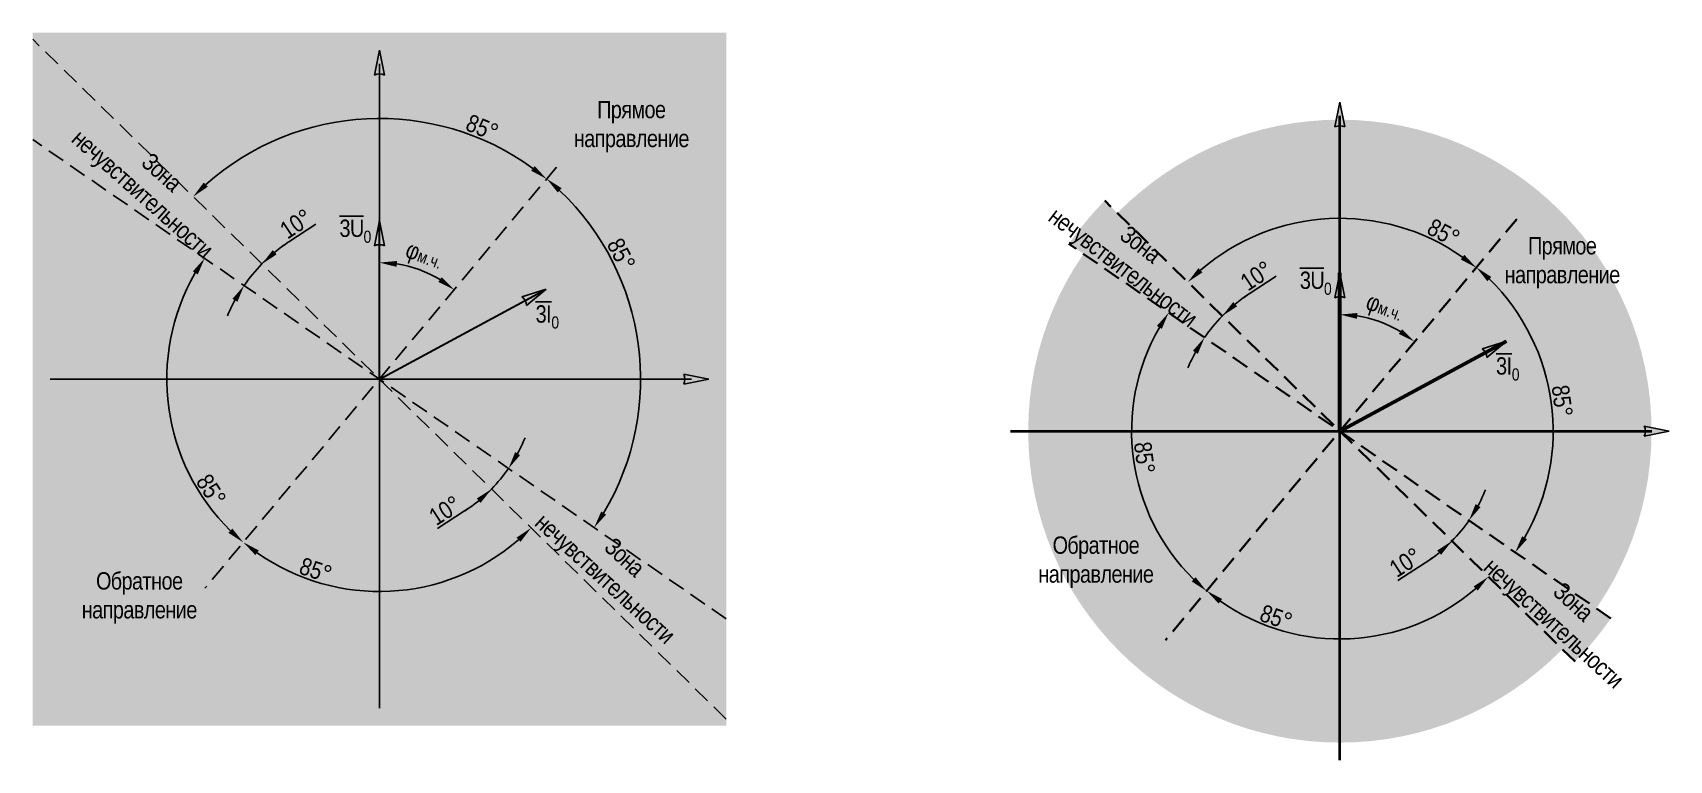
# Model space of a CAD drawing. Header units: millimetres. Extents: x -57 to 1465, y 0 to 506.
# Drawn here: x 993 to 1465, y 150 to 360 of the extents above; entities that cross this region are included whole.
import ezdxf

# ---------------------------------------------------------------- set-up
doc = ezdxf.new("R2010")
doc.units = ezdxf.units.MM
doc.linetypes.add('штриховая2', pattern=[0.375, 0.25, -0.125])
doc.layers.add('TEXT', color=7, linetype='Continuous', lineweight=25)
doc.styles.add('2.5_Gost_RD', font='ARIALN.TTF', dxfattribs={"height": 2.5})
doc.styles.add('5.0_Gost_RD', font='ARIALN.TTF', dxfattribs={"height": 5})
doc.dimstyles.new('Gost_RD_1-1000', dxfattribs={"dimtxt": 2.5, "dimasz": 2.5, "dimexe": 1.25, "dimexo": 0, "dimtad": 1, "dimdec": 0, "dimlfac": 1000, "dimtxsty": '2.5_Gost_RD', "dimblk": 'OBLIQUE', "dimcen": 2.5, "dimadec": 0, "dimazin": 0, "dimtfac": 1, "dimtdec": 0, "dimtmove": 0, "dimatfit": 3, "dimfxl": 1, "dimarcsym": 0})

msp = doc.modelspace()

# ---------------------------------------------------------------- texts
at = {"layer": 'TEXT', "color": 0, "ltscale": 100, "char_height": 5, "width": 28, "attachment_point": 5, "style": '5.0_Gost_RD'}
for s, insert in [('{\\T0.95;\\C256;Прямое направление}', (1165.6453, 332.8981)), ('\\A1;{\\T0.95;\\O\\C256;3U\\H0.7x;\\o\\S^ 0;}', (1086, 302.705)), ('{\\T0.95;\\C256;Прямое направление}', (1434.1097, 293.603)), ('\\A1;{\\T0.95;\\O\\C256;3U\\H0.7x;\\o\\S^ 0;}', (1363, 287.705)), ('\\A1;{\\T0.95;\\O\\C256;3I\\H0.7x;\\o\\S^ 0;}', (1141.3706, 277.9699)), ('\\A1;{\\T0.95;\\O\\C256;3I\\H0.7x;\\o\\S^ 0;}', (1418.3706, 262.9699)), ('{\\T0.95;\\C256;Обратное направление}', (1299.6261, 207.1842)), ('{\\T0.95;\\C256;Обратное направление}', (1023.7266, 196.8614))]:
    msp.add_mtext(s, dxfattribs=dict(at, insert=insert))
for insert, rotation in [((1026.9568, 316.1024), 318.369964), ((1309.5399, 295.0875), 322.612953), ((1160.3978, 205.0379), 317.585402), ((1434.0286, 192.1738), 317.585402)]:
    msp.add_mtext('{\\T0.95;\\C256;Зона нечувствительности}', dxfattribs=dict(at, insert=insert, rotation=rotation))

# ---------------------------------------------------------------- blocks, each defined once
blk = doc.blocks.new('*D104')
at = {"color": 0, "lineweight": -2, "ltscale": 100, "transparency": 16777216}
blk.add_arc((1093, 260), 75.24, 53.9767, 131.7416, dxfattribs=at)
at = {"color": 0, "ltscale": 100, "transparency": 16777216}
for points in [[(1137.76, 321.51), (1136.74, 320.2), (1141.19, 317.78)], [(1043.48, 315.54), (1042.33, 316.75), (1039.29, 312.69)]]:
    blk.add_solid(points, dxfattribs=at)
at = {"layer": 'Defpoints', "color": 0, "ltscale": 100, "transparency": 16777216}
for p in [(993, 358.1), (1070.89, 331.92), (1144.07, 321.23), (1042.66, 199.65), (1193, 161.9)]:
    blk.add_point(p, dxfattribs=at)
at = {"color": 0, "ltscale": 100, "transparency": 16777216, "insert": (1122.65, 332.6), "char_height": 5, "attachment_point": 5, "rotation": 337.7838, "style": '5.0_Gost_RD'}
blk.add_mtext('85°', dxfattribs=at)
blk = doc.blocks.new('*D105')
at = {"color": 0, "lineweight": -2, "ltscale": 100, "transparency": 16777216}
blk.add_arc((1093, 260), 75.31, 329.1335, 46.3642, dxfattribs=at)
at = {"color": 0, "ltscale": 100, "transparency": 16777216}
for points in [[(1144.42, 313.89), (1145.53, 315.13), (1141.24, 317.84)], [(1158.35, 220.91), (1156.95, 221.81), (1154.94, 217.16)]]:
    blk.add_solid(points, dxfattribs=at)
at = {"layer": 'Defpoints', "color": 0, "ltscale": 100, "transparency": 16777216}
for p in [(993, 329.17), (1144.07, 321.23), (1167.85, 251.62), (1042.66, 199.65), (1193, 190.83)]:
    blk.add_point(p, dxfattribs=at)
at = {"color": 0, "ltscale": 100, "transparency": 16777216, "insert": (1162.73, 296.04), "char_height": 5, "attachment_point": 5, "rotation": 297.3291, "style": '5.0_Gost_RD'}
blk.add_mtext('85°', dxfattribs=at)
blk = doc.blocks.new('*D106')
at = {"color": 0, "lineweight": -2, "ltscale": 100, "transparency": 16777216}
blk.add_line((1117.57, 221.97), (1109.73, 216.9), dxfattribs=at)
for start, end in [(331.6594, 337.9898), (315.5498, 325.329), (302.8695, 315.5498), (302.889, 309.2194)]:
    blk.add_arc((1093, 260), 45.28, start, end, dxfattribs=at)
at = {"color": 0, "ltscale": 100, "transparency": 16777216}
for points in [[(1133.56, 238.07), (1132.14, 238.94), (1130.24, 234.24)], [(1121.07, 225.54), (1122.19, 224.31), (1125.32, 228.29)]]:
    blk.add_solid(points, dxfattribs=at)
at = {"layer": 'Defpoints', "color": 0, "ltscale": 100, "transparency": 16777216}
for p in [(993, 358.1), (993, 329.17), (1128.71, 232.17), (1193, 190.83), (1193, 161.9)]:
    blk.add_point(p, dxfattribs=at)
at = {"color": 0, "ltscale": 100, "transparency": 16777216, "insert": (1111.93, 222.11), "char_height": 5, "attachment_point": 5, "rotation": 32.8695, "style": '5.0_Gost_RD'}
blk.add_mtext('10°', dxfattribs=at)
blk = doc.blocks.new('*D107')
at = {"color": 0, "lineweight": -2, "ltscale": 100, "transparency": 16777216}
blk.add_line((1066.82, 299.62), (1074.61, 304.76), dxfattribs=at)
for start, end in [(123.4617, 135.5498), (123.4785, 129.5141), (135.5498, 145.329), (151.3646, 157.4003)]:
    blk.add_arc((1093, 260), 47.49, start, end, dxfattribs=at)
at = {"color": 0, "ltscale": 100, "transparency": 16777216}
for points in [[(1063.35, 296.02), (1062.22, 297.25), (1059.1, 293.25)], [(1050.61, 283.19), (1052.03, 282.32), (1053.95, 287.01)]]:
    blk.add_solid(points, dxfattribs=at)
at = {"layer": 'Defpoints', "color": 0, "ltscale": 100, "transparency": 16777216}
for p in [(993, 358.1), (993, 329.17), (1055.54, 289.19), (1193, 190.83), (1193, 161.9)]:
    blk.add_point(p, dxfattribs=at)
at = {"color": 0, "ltscale": 100, "transparency": 16777216, "insert": (1068.96, 304.84), "char_height": 5, "attachment_point": 5, "rotation": 33.4617, "style": '5.0_Gost_RD'}
blk.add_mtext('10°', dxfattribs=at)
blk = doc.blocks.new('*D108')
at = {"color": 0, "lineweight": -2, "ltscale": 100, "transparency": 16777216}
blk.add_arc((1093, 260), 61.33, 150.0013, 225.4963, dxfattribs=at)
at = {"color": 0, "ltscale": 100, "transparency": 16777216}
for points in [[(1039.18, 291.11), (1040.59, 290.22), (1042.56, 294.89)], [(1050.57, 216.88), (1049.45, 215.64), (1053.72, 212.9)]]:
    blk.add_solid(points, dxfattribs=at)
at = {"layer": 'Defpoints', "color": 0, "ltscale": 100, "transparency": 16777216}
for p in [(993, 329.17), (1144.07, 321.23), (1032.05, 266.83), (1042.66, 199.65), (1193, 190.83)]:
    blk.add_point(p, dxfattribs=at)
at = {"color": 0, "ltscale": 100, "transparency": 16777216, "insert": (1044.46, 227.97), "char_height": 5, "attachment_point": 5, "rotation": 303.4223, "style": '5.0_Gost_RD'}
blk.add_mtext('85°', dxfattribs=at)
blk = doc.blocks.new('*D109')
at = {"color": 0, "lineweight": -2, "ltscale": 100, "transparency": 16777216}
blk.add_arc((1093, 260), 61.29, 234.8439, 310.8745, dxfattribs=at)
at = {"color": 0, "ltscale": 100, "transparency": 16777216}
for points in [[(1057.2, 209.23), (1058.21, 210.55), (1053.74, 212.93)], [(1132.54, 214.26), (1133.68, 213.05), (1136.75, 217.08)]]:
    blk.add_solid(points, dxfattribs=at)
at = {"layer": 'Defpoints', "color": 0, "ltscale": 100, "transparency": 16777216}
for p in [(993, 358.1), (1144.07, 321.23), (1042.66, 199.65), (1111.01, 201.41), (1193, 161.9)]:
    blk.add_point(p, dxfattribs=at)
at = {"color": 0, "ltscale": 100, "transparency": 16777216, "insert": (1074.62, 204.87), "char_height": 5, "attachment_point": 5, "rotation": 341.5612, "style": '5.0_Gost_RD'}
blk.add_mtext('85°', dxfattribs=at)
blk = doc.blocks.new('*D110')
at = {"color": 0, "lineweight": -2, "ltscale": 100, "transparency": 16777216}
blk.add_arc((1093, 260), 33.64, 58.6932, 81.4754, dxfattribs=at)
at = {"color": 0, "ltscale": 100, "transparency": 16777216}
for points in [[(1097.92, 292.43), (1098.05, 294.1), (1093, 293.64)], [(1110.96, 289.42), (1109.99, 288.06), (1114.55, 285.83)]]:
    blk.add_solid(points, dxfattribs=at)
at = {"layer": 'Defpoints', "color": 0, "ltscale": 100, "transparency": 16777216}
for p in [(1144.07, 321.23), (1093, 305.71), (1108.04, 290.09), (1093, 260), (1042.66, 199.65)]:
    blk.add_point(p, dxfattribs=at)
at = {"color": 0, "ltscale": 100, "transparency": 16777216, "insert": (1105.76, 295.22), "char_height": 5, "attachment_point": 5, "rotation": 340.0843, "style": '5.0_Gost_RD'}
blk.add_mtext('φ{\\H0.7x;\\S^ м.ч.;}', dxfattribs=at)
blk = doc.blocks.new('*D122')
at = {"color": 0, "lineweight": -2, "ltscale": 100, "transparency": 16777216}
blk.add_arc((1370, 245), 61.43, 54.8337, 130.8847, dxfattribs=at)
at = {"color": 0, "ltscale": 100, "transparency": 16777216}
for points in [[(1405.89, 295.88), (1404.87, 294.55), (1409.35, 292.17)], [(1330.36, 290.83), (1329.22, 292.05), (1326.15, 288.02)]]:
    blk.add_solid(points, dxfattribs=at)
at = {"layer": 'Defpoints', "color": 0, "ltscale": 100, "transparency": 16777216}
for p in [(1302.18, 311.53), (1351.95, 303.71), (1421.07, 306.23), (1319.66, 184.65), (1437.82, 178.47)]:
    blk.add_point(p, dxfattribs=at)
at = {"color": 0, "ltscale": 100, "transparency": 16777216, "insert": (1399.92, 302.26), "char_height": 5, "attachment_point": 5, "rotation": 332.4099, "style": '5.0_Gost_RD'}
blk.add_mtext('85°', dxfattribs=at)
blk = doc.blocks.new('*D123')
at = {"color": 0, "lineweight": -2, "ltscale": 100, "transparency": 16777216}
blk.add_arc((1370, 245), 61.51, 329.9876, 45.5101, dxfattribs=at)
at = {"color": 0, "ltscale": 100, "transparency": 16777216}
for points in [[(1412.55, 288.26), (1413.67, 289.5), (1409.4, 292.24)], [(1423.97, 213.79), (1422.56, 214.68), (1420.59, 210.01)]]:
    blk.add_solid(points, dxfattribs=at)
at = {"layer": 'Defpoints', "color": 0, "ltscale": 100, "transparency": 16777216}
for p in [(1421.07, 306.23), (1291.87, 299.04), (1431.13, 238.15), (1448.13, 190.96), (1319.66, 184.65)]:
    blk.add_point(p, dxfattribs=at)
at = {"color": 0, "ltscale": 100, "transparency": 16777216, "insert": (1434.1, 253.72), "char_height": 5, "attachment_point": 5, "rotation": 277.7488, "style": '5.0_Gost_RD'}
blk.add_mtext('85°', dxfattribs=at)
blk = doc.blocks.new('*D124')
at = {"color": 0, "lineweight": -2, "ltscale": 100, "transparency": 16777216}
blk.add_line((1394.57, 206.97), (1386.73, 201.9), dxfattribs=at)
for start, end in [(331.6594, 337.9898), (315.5498, 325.329), (302.8695, 315.5498), (302.889, 309.2194)]:
    blk.add_arc((1370, 245), 45.28, start, end, dxfattribs=at)
at = {"color": 0, "ltscale": 100, "transparency": 16777216}
for points in [[(1410.56, 223.07), (1409.14, 223.94), (1407.24, 219.24)], [(1398.07, 210.54), (1399.19, 209.31), (1402.32, 213.29)]]:
    blk.add_solid(points, dxfattribs=at)
at = {"layer": 'Defpoints', "color": 0, "ltscale": 100, "transparency": 16777216}
for p in [(1302.18, 311.53), (1291.87, 299.04), (1405.71, 217.17), (1448.13, 190.96), (1437.82, 178.47)]:
    blk.add_point(p, dxfattribs=at)
at = {"color": 0, "ltscale": 100, "transparency": 16777216, "insert": (1388.93, 207.11), "char_height": 5, "attachment_point": 5, "rotation": 32.8695, "style": '5.0_Gost_RD'}
blk.add_mtext('10°', dxfattribs=at)
blk = doc.blocks.new('*D125')
at = {"color": 0, "lineweight": -2, "ltscale": 100, "transparency": 16777216}
blk.add_line((1343.82, 284.62), (1351.61, 289.76), dxfattribs=at)
for start, end in [(123.4617, 135.5498), (123.4785, 129.5141), (135.5498, 145.329), (151.3646, 157.4003)]:
    blk.add_arc((1370, 245), 47.49, start, end, dxfattribs=at)
at = {"color": 0, "ltscale": 100, "transparency": 16777216}
for points in [[(1340.35, 281.02), (1339.22, 282.25), (1336.1, 278.25)], [(1327.61, 268.19), (1329.03, 267.32), (1330.95, 272.01)]]:
    blk.add_solid(points, dxfattribs=at)
at = {"layer": 'Defpoints', "color": 0, "ltscale": 100, "transparency": 16777216}
for p in [(1302.18, 311.53), (1291.87, 299.04), (1332.54, 274.19), (1448.13, 190.96), (1437.82, 178.47)]:
    blk.add_point(p, dxfattribs=at)
at = {"color": 0, "ltscale": 100, "transparency": 16777216, "insert": (1345.96, 289.84), "char_height": 5, "attachment_point": 5, "rotation": 33.4617, "style": '5.0_Gost_RD'}
blk.add_mtext('10°', dxfattribs=at)
blk = doc.blocks.new('*D119')
at = {"color": 0, "lineweight": -2, "ltscale": 100, "transparency": 16777216}
blk.add_arc((1370, 245), 60.06, 150.0999, 225.3977, dxfattribs=at)
at = {"color": 0, "ltscale": 100, "transparency": 16777216}
for points in [[(1317.23, 275.39), (1318.63, 274.5), (1320.6, 279.17)], [(1328.38, 202.85), (1327.26, 201.62), (1331.53, 198.87)]]:
    blk.add_solid(points, dxfattribs=at)
at = {"layer": 'Defpoints', "color": 0, "ltscale": 100, "transparency": 16777216}
for p in [(1421.07, 306.23), (1291.87, 299.04), (1310.31, 251.69), (1448.13, 190.96), (1319.66, 184.65)]:
    blk.add_point(p, dxfattribs=at)
at = {"color": 0, "ltscale": 100, "transparency": 16777216, "insert": (1313.63, 237.33), "char_height": 5, "attachment_point": 5, "rotation": 277.7488, "style": '5.0_Gost_RD'}
blk.add_mtext('85°', dxfattribs=at)
blk = doc.blocks.new('*D120')
at = {"color": 0, "lineweight": -2, "ltscale": 100, "transparency": 16777216}
blk.add_arc((1370, 245), 59.99, 234.9452, 310.7731, dxfattribs=at)
at = {"color": 0, "ltscale": 100, "transparency": 16777216}
for points in [[(1408.61, 200.18), (1409.75, 198.96), (1412.83, 202.99)], [(1335.04, 195.23), (1336.05, 196.55), (1331.57, 198.93)]]:
    blk.add_solid(points, dxfattribs=at)
at = {"layer": 'Defpoints', "color": 0, "ltscale": 100, "transparency": 16777216}
for p in [(1302.18, 311.53), (1421.07, 306.23), (1319.66, 184.65), (1387.63, 187.66), (1437.82, 178.47)]:
    blk.add_point(p, dxfattribs=at)
at = {"color": 0, "ltscale": 100, "transparency": 16777216, "insert": (1351.64, 191.23), "char_height": 5, "attachment_point": 5, "rotation": 341.1468, "style": '5.0_Gost_RD'}
blk.add_mtext('85°', dxfattribs=at)
blk = doc.blocks.new('*D121')
at = {"color": 0, "lineweight": -2, "ltscale": 100, "transparency": 16777216}
blk.add_arc((1370, 245), 33.64, 58.6932, 81.4754, dxfattribs=at)
at = {"color": 0, "ltscale": 100, "transparency": 16777216}
for points in [[(1374.92, 277.43), (1375.05, 279.1), (1370, 278.64)], [(1387.96, 274.42), (1386.99, 273.06), (1391.55, 270.83)]]:
    blk.add_solid(points, dxfattribs=at)
at = {"layer": 'Defpoints', "color": 0, "ltscale": 100, "transparency": 16777216}
for p in [(1421.07, 306.23), (1370, 290.71), (1385.04, 275.09), (1370, 245), (1319.66, 184.65)]:
    blk.add_point(p, dxfattribs=at)
at = {"color": 0, "ltscale": 100, "transparency": 16777216, "insert": (1382.76, 280.22), "char_height": 5, "attachment_point": 5, "rotation": 340.0843, "style": '5.0_Gost_RD'}
blk.add_mtext('φ{\\H0.7x;\\S^ м.ч.;}', dxfattribs=at)

# ---------------------------------------------------------------- dimensions: what is measured, and where the dimension line sits
at = {"ltscale": 100}
for base, line1, line2, picture, middle in [((1070.8891, 331.9202), ((1193, 161.9008), (993, 358.0992)), ((1144.072, 321.2303), (1042.6637, 199.6517)), '*D104', (1121.4493, 329.6566)), ((1111.0116, 201.4138), ((1193, 161.9008), (993, 358.0992)), ((1144.072, 321.2303), (1042.6637, 199.6517)), '*D109', (1073.6138, 201.8542)), ((1167.8469, 251.6163), ((1193, 190.8316), (993, 329.1684)), ((1144.072, 321.2303), (1042.6637, 199.6517)), '*D105', (1159.9086, 294.5772)), ((1032.0501, 266.8271), ((1144.072, 321.2303), (1042.6637, 199.6517)), ((1193, 190.8316), (993, 329.1684)), '*D108', (1041.8111, 226.2185)), ((1351.949, 303.7144), ((1437.8166, 178.4725), (1302.1834, 311.5275)), ((1421.072, 306.2303), (1319.6637, 184.6517)), '*D122', (1398.4493, 299.4413)), ((1387.6296, 187.6562), ((1437.8166, 178.4725), (1302.1834, 311.5275)), ((1421.072, 306.2303), (1319.6637, 184.6517)), '*D120', (1350.6138, 188.226))]:
    dim = msp.add_angular_dim_2l(base=base, line1=line1, line2=line2, dimstyle='Gost_RD_1-1000', override={"dimscale": 0, "dimtxt": 5, "dimasz": 5, "dimtxsty": '5.0_Gost_RD', "dimsah": 1}, dxfattribs=at)
    dim.commit()
    dim.dimension.update_dxf_attribs({"geometry": picture, "text_midpoint": middle, "dimtype": 162})
for base, line1, line2, picture, middle in [((1128.7128, 232.1675), ((1193, 161.9008), (993, 358.0992)), ((1193, 190.8316), (993, 329.1684)), '*D106', (1111.9277, 222.1065)), ((1055.5447, 289.1904), ((1193, 190.8316), (993, 329.1684)), ((1193, 161.9008), (993, 358.0992)), '*D107', (1068.9592, 304.8411)), ((1405.7128, 217.1675), ((1437.8166, 178.4725), (1302.1834, 311.5275)), ((1448.1311, 190.958), (1291.8689, 299.042)), '*D124', (1388.9277, 207.1065)), ((1332.5447, 274.1904), ((1448.1311, 190.958), (1291.8689, 299.042)), ((1437.8166, 178.4725), (1302.1834, 311.5275)), '*D125', (1345.9592, 289.8411)), ((1431.13, 238.1528), ((1448.1311, 190.958), (1291.8689, 299.042)), ((1421.072, 306.2303), (1319.6637, 184.6517)), '*D123', (1434.0994, 253.7222)), ((1310.3086, 251.6861), ((1421.072, 306.2303), (1319.6637, 184.6517)), ((1448.1311, 190.958), (1291.8689, 299.042)), '*D119', (1313.6326, 237.3299))]:
    dim = msp.add_angular_dim_2l(base=base, line1=line1, line2=line2, dimstyle='Gost_RD_1-1000', override={"dimscale": 0, "dimtxt": 5, "dimasz": 5, "dimtxsty": '5.0_Gost_RD', "dimsah": 1}, dxfattribs=at)
    dim.commit()
    dim.dimension.update_dxf_attribs({"geometry": picture, "text_midpoint": middle})
for base, line1, line2, picture, middle in [((1108.0373, 290.0888), ((1144.072, 321.2303), (1042.6637, 199.6517)), ((1093, 260), (1093, 305.705)), '*D110', (1105.759, 295.2161)), ((1385.0373, 275.0888), ((1421.072, 306.2303), (1319.6637, 184.6517)), ((1370, 245), (1370, 290.705)), '*D121', (1382.759, 280.2161))]:
    dim = msp.add_angular_dim_2l(base=base, line1=line1, line2=line2, text='φ{\\H0.7x;\\S^ м.ч.;}', dimstyle='Gost_RD_1-1000', override={"dimscale": 0, "dimtxt": 5, "dimasz": 5, "dimtxsty": '5.0_Gost_RD', "dimsah": 1}, dxfattribs=at)
    dim.commit()
    dim.dimension.update_dxf_attribs({"geometry": picture, "text_midpoint": middle})

# ---------------------------------------------------------------- hatches: boundary and pattern name
at = {"ltscale": 100, "true_color": 0xef8637, "transparency": 33554508}
h = msp.add_hatch(color=30, dxfattribs=at)
h.dxf.hatch_style = 1
h.paths.add_polyline_path([(1193, 360), (993, 360), (993, 358.0992), (1093, 260), (1193, 190.8316)])
at = {"ltscale": 100, "true_color": 0x908f8f, "transparency": 33554508}
h = msp.add_hatch(color=252, dxfattribs=at)
h.dxf.hatch_style = 1
h.paths.add_polyline_path([(993, 358.0992), (993, 329.1684), (1093, 260)])
h.paths.add_polyline_path([(1093, 260), (1193, 161.9008), (1193, 190.8316)])
at = {"ltscale": 100, "transparency": 33554687}
h = msp.add_hatch(color=256, dxfattribs=at)
h.dxf.hatch_style = 1
h.paths.add_polyline_path([(1093, 355), (1091.5578, 347.7889, -0.21922359), (1094.4422, 347.7889)])
h = msp.add_hatch(color=256, dxfattribs=at)
h.dxf.hatch_style = 1
h.paths.add_polyline_path([(1370, 340), (1368.5578, 332.7889, -0.21922359), (1371.4422, 332.7889)])
h = msp.add_hatch(color=256, dxfattribs=at)
h.set_gradient(color1=(255, 255, 255), color2=(239, 134, 55), name='SPHERICAL')
h.paths.add_polyline_path([(1459.8888, 245, 1), (1280.1112, 245, 1)])
at = {"ltscale": 100, "true_color": 0x15498c, "transparency": 33554508}
h = msp.add_hatch(color=154, dxfattribs=at)
h.dxf.hatch_style = 1
h.paths.add_polyline_path([(1093, 260), (993, 329.1684), (993, 160), (1193, 160), (1193, 161.9008)])
at = {"ltscale": 100, "true_color": 0xffffff}
h = msp.add_hatch(color=7, dxfattribs=at)
h.dxf.hatch_style = 1
h.paths.add_polyline_path([(1302.1834, 311.5275, 0.04269599), (1291.8689, 299.042), (1370, 245)])
h.paths.add_polyline_path([(1370, 245), (1437.8166, 178.4725, 0.04269599), (1448.1311, 190.958)])
at = {"ltscale": 100, "transparency": 33554687}
h = msp.add_hatch(color=256, dxfattribs=at)
h.dxf.hatch_style = 1
h.paths.add_polyline_path([(1093, 305.705), (1091.5578, 298.4939, -0.21922359), (1094.4422, 298.4939)])
h = msp.add_hatch(color=256, dxfattribs=at)
h.dxf.hatch_style = 1
h.paths.add_polyline_path([(1370, 290.705), (1368.5578, 283.4939, -0.21922359), (1371.4422, 283.4939)])
h = msp.add_hatch(color=256, dxfattribs=at)
h.dxf.hatch_style = 1
h.paths.add_polyline_path([(1141.0834, 285.9692), (1134.0564, 283.8011, -0.21922359), (1135.4308, 281.2652)])
h = msp.add_hatch(color=256, dxfattribs=at)
h.dxf.hatch_style = 1
h.paths.add_polyline_path([(1418.0834, 270.9692), (1411.0564, 268.8011, -0.21922359), (1412.4308, 266.2652)])
h = msp.add_hatch(color=256, dxfattribs=at)
h.dxf.hatch_style = 1
h.paths.add_polyline_path([(1188, 260), (1180.7889, 261.4422, -0.21922359), (1180.7889, 258.5578)])
h = msp.add_hatch(color=256, dxfattribs=at)
h.dxf.hatch_style = 1
h.paths.add_polyline_path([(1465, 245), (1457.7889, 246.4422, -0.21922359), (1457.7889, 243.5578)])

# ---------------------------------------------------------------- linework, layer by layer
at = {"linetype": 'штриховая2', "ltscale": 20}
for p, q in [((1193, 161.9008), (993, 358.0992)), ((1193, 190.8316), (993, 329.1684))]:
    msp.add_line(p, q, dxfattribs=at)
at = {"ltscale": 100}
for p, q in [((1093, 355), (1091.5578, 347.7889)), ((1091.5578, 347.7889), (1093, 355)), ((1093, 355), (1094.4422, 347.7889)), ((1093, 165), (1093, 351)), ((1370, 340), (1368.5578, 332.7889)), ((1368.5578, 332.7889), (1370, 340)), ((1370, 340), (1371.4422, 332.7889)), ((1093, 305.705), (1091.5578, 298.4939)), ((1091.5578, 298.4939), (1093, 305.705)), ((1093, 305.705), (1094.4422, 298.4939)), ((1370, 290.705), (1368.5578, 283.4939)), ((1368.5578, 283.4939), (1370, 290.705)), ((1370, 290.705), (1371.4422, 283.4939)), ((1141.0834, 285.9692), (1134.0564, 283.8011)), ((1134.0564, 283.8011), (1141.0834, 285.9692)), ((1141.0834, 285.9692), (1135.4308, 281.2652)), ((1418.0834, 270.9692), (1411.0564, 268.8011)), ((1411.0564, 268.8011), (1418.0834, 270.9692)), ((1418.0834, 270.9692), (1412.4308, 266.2652)), ((998, 260), (1183, 260)), ((1188, 260), (1180.7889, 261.4422)), ((1180.7889, 261.4422), (1188, 260)), ((1188, 260), (1180.7889, 258.5578)), ((1465, 245), (1457.7889, 246.4422)), ((1457.7889, 246.4422), (1465, 245)), ((1465, 245), (1457.7889, 243.5578))]:
    msp.add_line(p, q, dxfattribs=at)
at = {"lineweight": 40, "ltscale": 100}
for p, q in [((1370, 150), (1370, 336)), ((1275, 245), (1460, 245))]:
    msp.add_line(p, q, dxfattribs=at)
at = {"linetype": 'штриховая2', "lineweight": 25, "ltscale": 20}
msp.add_line((1144.072, 321.2303), (1042.6637, 199.6517), dxfattribs=at)
at = {"linetype": 'штриховая2', "lineweight": 35, "ltscale": 20}
for p, q in [((1437.8166, 178.4725), (1302.1834, 311.5275)), ((1421.072, 306.2303), (1319.6637, 184.6517)), ((1448.1311, 190.958), (1291.8689, 299.042))]:
    msp.add_line(p, q, dxfattribs=at)
at = {"lineweight": 30, "ltscale": 100}
for q in [(1093, 305.705), (1141.0834, 285.9692)]:
    msp.add_line((1093, 260), q, dxfattribs=at)
at = {"lineweight": 60, "ltscale": 100}
for q in [(1370, 290.705), (1418.0834, 270.9692)]:
    msp.add_line((1370, 245), q, dxfattribs=at)
at = {"ltscale": 100}
for centre, start, end in [((1093, 344.6576), 65.270039, 114.729961), ((1370, 329.6576), 65.270039, 114.729961), ((1093, 295.3626), 65.270039, 114.729961), ((1131.9906, 281.0411), 3.727033, 53.186955), ((1370, 280.3626), 65.270039, 114.729961), ((1408.9906, 266.0411), 3.727033, 53.186955), ((1177.6576, 260), 335.270039, 24.729961), ((1454.6576, 245), 335.270039, 24.729961)]:
    msp.add_arc(centre, 3.4475, start, end, dxfattribs=at)

msp.set_redraw_order([(e.dxf.handle, doc.entitydb.next_handle()) for e in msp.query("TEXT MTEXT ATTDEF DIMENSION ARC_DIMENSION")])  # texts and dimensions are drawn at this point

doc.saveas('drawing.dxf')
